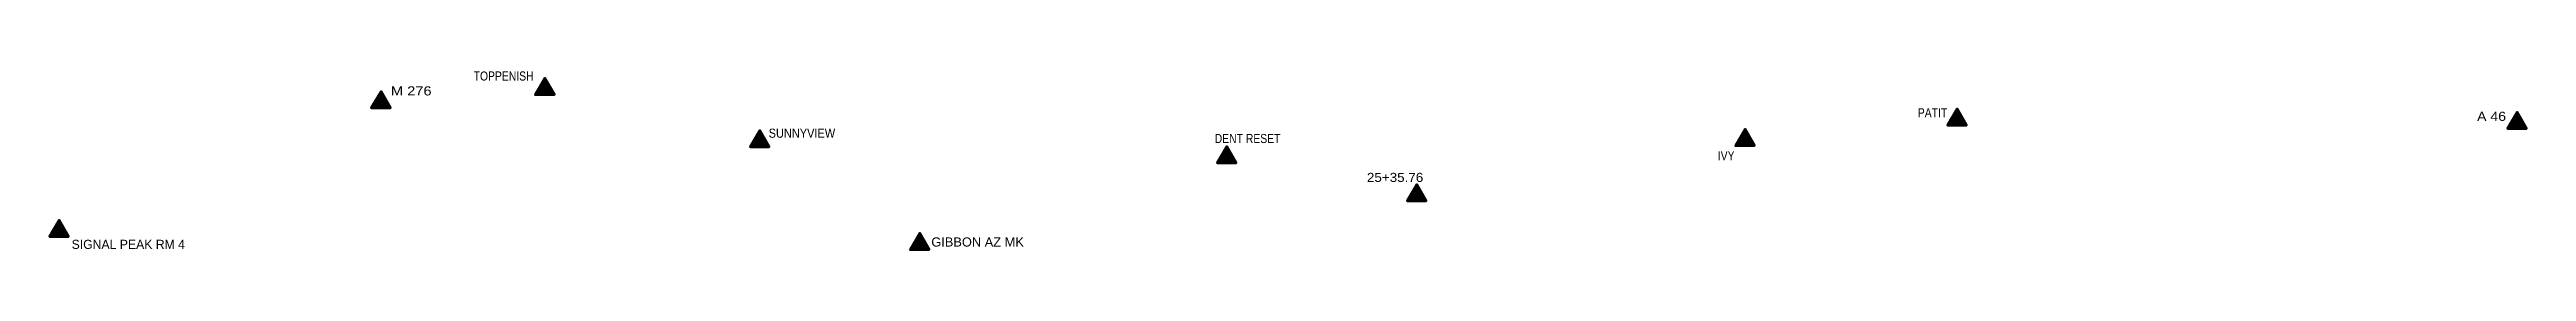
# Model space of a CAD drawing. Header units: feet. Extents: x -1054768 to 1163839, y -940989 to 791041.
# Drawn here: x -38900 to 1005621, y -474126 to -398673 of the extents above; entities that cross this region are included whole.
import ezdxf

# ---------------------------------------------------------------- set-up
doc = ezdxf.new("R2010")
doc.units = ezdxf.units.FT
doc.header["$LTSCALE"] = 1500
doc.layers.add('31', color=7, linetype='Continuous')
doc.layers.add('34', color=7, linetype='Continuous', lineweight=35)
doc.layers.add('35', color=7, linetype='Continuous', lineweight=106)

msp = doc.modelspace()

# ---------------------------------------------------------------- texts
at = {"layer": '31'}
for s, width, p in [('M 276', 1.2, (105033, -408868)), ('TOPPENISH', 0.85, (139941, -402580)), ('PATIT', 0.85, (748958, -418147)), ('A 46', 1.15, (984814, -419643)), ('SUNNYVIEW', 0.9, (264348, -426774)), ('DENT RESET', 0.85, (452450, -429021)), ('IVY', 0.85, (664614, -436306)), ('25+35.76', 1.1, (516631, -445480)), ('GIBBON AZ MK', 1.05, (332931, -472794))]:
    msp.add_text(s, height=3850, dxfattribs=dict(at, width=width)).set_placement(p)
msp.add_text('SIGNAL PEAK RM 4', height=3850, dxfattribs=at).set_placement((-29579, -473784))

# ---------------------------------------------------------------- hatches: boundary and pattern name
at = {"layer": '34'}
for points in [[(100884, -407160), (96799, -414082), (104850, -414064)], [(170020, -401640), (165935, -408561), (173986, -408544)], [(765510, -414546), (761425, -421468), (769476, -421450)], [(1001655, -416010), (997570, -422931), (1005621, -422914)], [(260646, -423750), (256560, -430672), (264611, -430654)], [(676103, -423212), (672018, -430134), (680069, -430116)], [(457593, -430423), (453507, -437344), (461558, -437327)], [(537640, -446530), (533554, -453452), (541605, -453434)], [(-34815, -461673), (-38900, -468595), (-30849, -468577)], [(328107, -467204), (324021, -474126), (332072, -474108)]]:
    msp.add_hatch(color=256, dxfattribs=at).paths.add_polyline_path(points)

# ---------------------------------------------------------------- linework, layer by layer
for points in [[(100884, -407160), (96799, -414082), (104850, -414064)], [(170020, -401640), (165935, -408561), (173986, -408544)], [(765510, -414546), (761425, -421468), (769476, -421450)], [(1001655, -416010), (997570, -422931), (1005621, -422914)], [(260646, -423750), (256560, -430672), (264611, -430654)], [(676103, -423212), (672018, -430134), (680069, -430116)], [(457593, -430423), (453507, -437344), (461558, -437327)], [(537640, -446530), (533554, -453452), (541605, -453434)], [(-34815, -461673), (-38900, -468595), (-30849, -468577)], [(328107, -467204), (324021, -474126), (332072, -474108)]]:
    msp.add_lwpolyline(points, close=True, dxfattribs=at)
at = {"layer": '35'}
for p, q in [((169367, -408544), (167676, -405616)), ((168295, -404544), (171676, -404544)), ((170604, -408544), (172295, -405615)), ((100231, -414064), (98540, -411136)), ((99159, -410064), (102540, -410064)), ((101468, -414064), (103159, -411136)), ((763786, -417450), (767166, -417450)), ((259992, -430654), (258302, -427726)), ((258921, -426654), (262302, -426654)), ((261230, -430654), (262920, -427725)), ((675450, -430116), (673759, -427188)), ((674379, -426116), (677759, -426116)), ((676687, -430116), (678378, -427187)), ((764857, -421450), (763166, -418522)), ((766094, -421450), (767785, -418521)), ((1001002, -422914), (999311, -419986)), ((999931, -418914), (1003311, -418914)), ((1002239, -422914), (1003930, -419985)), ((456939, -437327), (455249, -434399)), ((455868, -433327), (459249, -433327)), ((458177, -437327), (459867, -434398)), ((536986, -453434), (535296, -450506)), ((535915, -449434), (539296, -449434)), ((538224, -453434), (539914, -450505)), ((-35468, -468577), (-37159, -465649)), ((-36540, -464577), (-33159, -464577)), ((-34231, -468577), (-32540, -465648)), ((327453, -474108), (325763, -471180)), ((326382, -470108), (329763, -470108)), ((328691, -474108), (330381, -471180))]:
    msp.add_line(p, q, dxfattribs=at)
for points in [[(96850, -414064), (104850, -414064), (100884, -407160), (100884, -407160), (96799, -414082), (96799, -414082)], [(165986, -408544), (173986, -408544), (170020, -401640), (170020, -401640), (165935, -408561), (165935, -408561)], [(761476, -421450), (769476, -421450), (765510, -414546), (765510, -414546), (761425, -421468), (761425, -421468)], [(997621, -422914), (1005621, -422914), (1001655, -416010), (1001655, -416010), (997570, -422931), (997570, -422931)], [(256611, -430654), (264611, -430654), (260646, -423750), (260646, -423750), (256560, -430672), (256560, -430672)], [(672069, -430116), (680069, -430116), (676103, -423212), (676103, -423212), (672018, -430134), (672018, -430134)], [(453558, -437327), (461558, -437327), (457593, -430423), (457593, -430423), (453507, -437344), (453507, -437344)], [(533605, -453434), (541605, -453434), (537640, -446530), (537640, -446530), (533554, -453452), (533554, -453452)], [(-38849, -468577), (-30849, -468577), (-34815, -461673), (-34815, -461673), (-38900, -468595), (-38900, -468595)], [(324072, -474108), (332072, -474108), (328107, -467204), (328107, -467204), (324021, -474126), (324021, -474126)]]:
    msp.add_lwpolyline(points, dxfattribs=at)

msp.set_redraw_order([(e.dxf.handle, doc.entitydb.next_handle()) for e in msp.query("TEXT MTEXT ATTDEF DIMENSION ARC_DIMENSION")])  # texts and dimensions are drawn at this point

doc.saveas('drawing.dxf')
